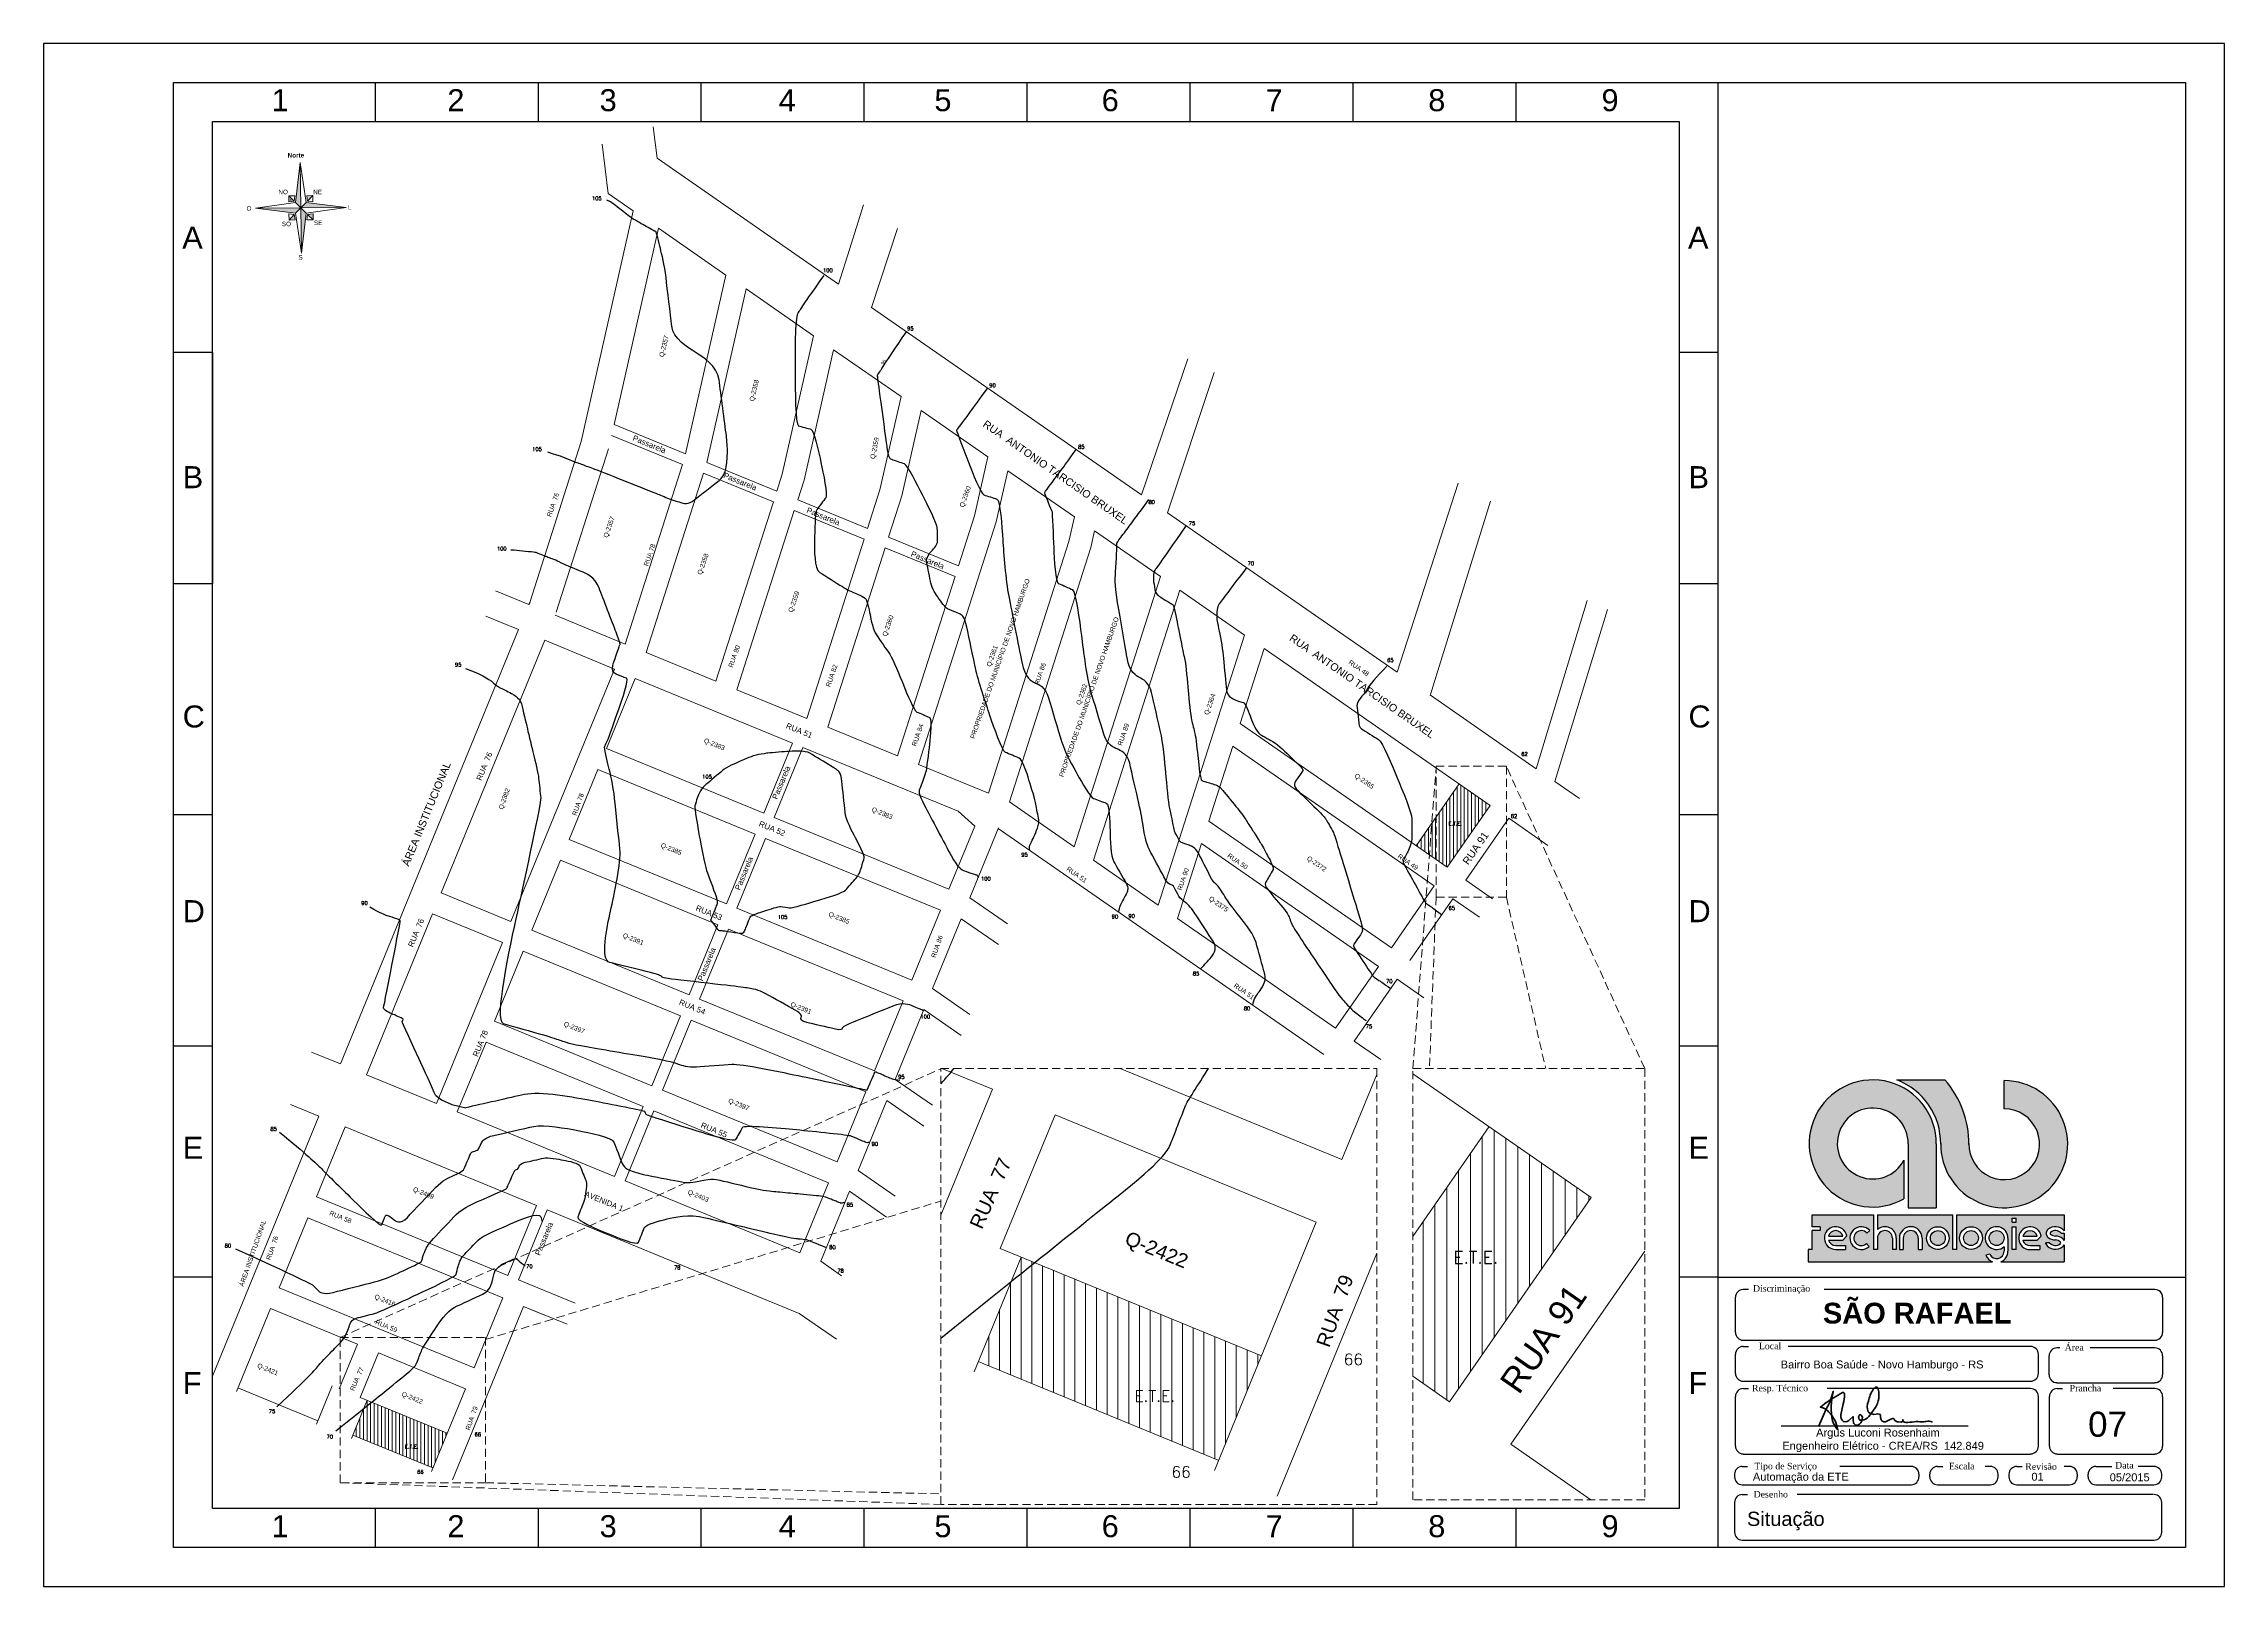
# Model space of a CAD drawing. Header units: millimetres. Extents: x 100 to 1590, y 100 to 694.
# Drawn here: x 100 to 940, y 100 to 694 of the extents above; entities that cross this region are included whole.
import ezdxf

# ---------------------------------------------------------------- set-up
doc = ezdxf.new("R2010")
doc.units = ezdxf.units.MM
doc.linetypes.add('HIDDEN2', pattern=[4.7625, 3.175, -1.5875])
for name, color, linetype, lineweight in [('cota_curva', 7, 'Continuous', 9), ('ETE', 5, 'Continuous', 9), ('N_QUADRA', 7, 'Continuous', 9), ('NOME-RUAS', 7, 'Continuous', 5), ('QUADRAS', 7, 'Continuous', 5), ('rosa dos ventos', 7, 'Continuous', 18), ('zoom', 2, 'HIDDEN2', 9)]:
    doc.layers.add(name, color=color, linetype=linetype, lineweight=lineweight)
doc.layers.add('Curvas_Mestras', color=32, linetype='Continuous')
doc.layers.add('selo', color=7, linetype='Continuous')
doc.styles.add('1mm', font='romans.shx', dxfattribs={"height": 1})
doc.styles.add('Notes', font='Arial.ttf', dxfattribs={"height": 3})
doc.styles.add('REGUA60', font='CITYB___.TTF', dxfattribs={"width": 1.4})
doc.styles.get("Standard").update_dxf_attribs({"font": 'Arial.ttf'})
pattern_1 = [(90, (-349822.9204, -4868848.4335), (-1.381125, 2e-16), [])]

# ---------------------------------------------------------------- blocks, each defined once
blk = doc.blocks.new('ROSADOSVENTOS')
at = {"layer": 'rosa dos ventos'}
h = blk.add_hatch(color=256, dxfattribs=at)
h.paths.add_polyline_path([(3.35, 0.39), (3, 0.03), (6, 0.07)])
h.paths.add_polyline_path([(2.64, 0.38), (3, 0.03), (2.97, 3.03)])
h.paths.add_polyline_path([(0, 0), (2.65, -0.32), (3, 0.03)])
h.paths.add_polyline_path([(3.03, -2.97), (3.36, -0.31), (3, 0.03)])
h.paths.add_polyline_path([(3.81, -0.75), (3.8, -0.35), (3.45, -0.4)], flags=17)
h.paths.add_polyline_path([(3.39, 0.84), (3.44, 0.48), (3.79, 0.84)], flags=17)
h.paths.add_polyline_path([(2.19, 0.82), (2.2, 0.42), (2.55, 0.47)], flags=17)
h.paths.add_polyline_path([(2.56, -0.41), (2.21, -0.77), (2.61, -0.77)], flags=17)
for p, q in [((2.97, 3.03), (2.64, 0.38)), ((3.35, 0.39), (2.97, 3.03)), ((3.03, -2.97), (2.97, 3.03)), ((2.64, 0.38), (0, 0)), ((6, 0.07), (0, 0)), ((0, 0), (2.65, -0.32)), ((2.19, 0.82), (2.6, 0.83)), ((2.19, 0.82), (2.2, 0.42)), ((2.19, 0.82), (2.55, 0.47)), ((2.55, 0.47), (2.2, 0.42)), ((2.6, 0.83), (2.55, 0.47)), ((2.64, 0.38), (3, 0.03)), ((2.65, -0.32), (3, 0.03)), ((3, 0.03), (3.35, 0.39)), ((3, 0.03), (3.36, -0.31)), ((3, 0.03), (3.03, -2.97)), ((6, 0.07), (3.35, 0.39)), ((3.36, -0.31), (6, 0.07)), ((3.79, 0.84), (3.39, 0.84)), ((3.44, 0.48), (3.39, 0.84)), ((3.44, 0.48), (3.79, 0.84)), ((3.79, 0.44), (3.44, 0.48)), ((3.53, 0.72), (3.51, 0.72)), ((3.51, 0.7), (3.51, 0.68)), ((3.53, 0.7), (3.51, 0.7)), ((3.53, 0.73), (3.53, 0.7)), ((3.79, 0.84), (3.79, 0.44)), ((2.21, -0.77), (2.21, -0.37)), ((2.21, -0.37), (2.56, -0.41)), ((2.21, -0.77), (2.56, -0.41)), ((2.21, -0.77), (2.61, -0.77)), ((2.56, -0.41), (2.61, -0.77)), ((2.65, -0.32), (3.03, -2.97)), ((3.03, -2.97), (3.36, -0.31)), ((3.4, -0.76), (3.45, -0.4)), ((3.81, -0.75), (3.4, -0.76)), ((3.45, -0.4), (3.8, -0.35)), ((3.45, -0.4), (3.81, -0.75)), ((3.81, -0.75), (3.8, -0.35))]:
    blk.add_line(p, q, dxfattribs=at)
at = {"layer": 'rosa dos ventos', "color": 7, "char_height": 0.3, "width": 7.316, "attachment_point": 1, "rotation": 270, "style": 'REGUA60'}
for s, insert in [('\\fArial|b0|i0|c0|p34;O', (3.11, 3.63)), ('\\fArial|b0|i0|c0|p34;NO', (4.2, 1.52)), ('\\fArial|b0|i0|c0|p34;S', (-0.13, 0.2)), ('\\fArial|b0|i0|c0|p34;SO', (2.08, 1.29)), ('\\fArial|b0|i0|c0|p34;SE', (2.16, -0.83)), ('\\fArial|b0|i0|c0|p34;NE', (4.2, -0.78)), ('\\fArial|b0|i0|c0|p34;L', (3.19, -3.09))]:
    blk.add_mtext(s, dxfattribs=dict(at, insert=insert))
at = {"layer": 'rosa dos ventos', "insert": (6.63, 0.91), "char_height": 0.3, "width": 7.316, "attachment_point": 1, "rotation": 270, "style": 'REGUA60'}
blk.add_mtext('\\fArial|b1|i0|c0|p34;Norte', dxfattribs=at)

msp = doc.modelspace()

# ---------------------------------------------------------------- hatches: boundary and pattern name
at = {"layer": 'ETE', "ltscale": 0.5}
h = msp.add_hatch(dxfattribs=at)
h.set_pattern_fill('ANSI31', color=256, scale=0.435, angle=45, style=0)
h.set_pattern_definition(pattern_1)
h.paths.add_polyline_path([(657.17, 400.65), (645.26, 408.92), (628.73, 385.09), (640.64, 376.83)])
h.paths.add_polyline_path([(640.08, 394.76), (646.05, 394.76), (646.05, 392.58), (640.08, 392.58)], flags=24)
h = msp.add_hatch(dxfattribs=at)
h.set_pattern_fill('ANSI31', color=256, scale=1.4355, angle=45, style=0)
h.set_pattern_definition([(90, (-1155888.198, -16068272.2773), (-4.5577125, 8e-16), [])])
h.paths.add_polyline_path([(639.7, 230.26), (659.41, 230.26), (659.41, 223.08), (639.7, 223.08)], flags=24)
h.paths.add_polyline_path([(627.43, 234.67), (627.43, 180.88), (641.55, 171.08), (696.1, 249.71), (656.79, 276.99)])
h = msp.add_hatch(dxfattribs=at)
h.set_pattern_fill('ANSI31', color=256, scale=1.305, angle=45, style=0)
h.set_pattern_definition([(90, (-1049666.0228, -14606833.447), (-4.143375, 7e-16), [])])
h.paths.add_polyline_path([(514.61, 187.62), (506.35, 167.5), (552.57, 148.53), (560.83, 168.65)])
h.paths.add_polyline_path([(514.61, 187.62), (468.27, 206.65), (460.01, 186.53), (506.35, 167.5)])
h.paths.add_polyline_path([(522.87, 207.74), (476.53, 226.77), (468.27, 206.65), (514.61, 187.62)])
h.paths.add_polyline_path([(522.87, 207.74), (514.61, 187.62), (560.83, 168.65), (569.09, 188.77)])
h = msp.add_hatch(dxfattribs=at)
h.set_pattern_fill('ANSI31', color=256, scale=0.435, angle=45, style=0)
h.set_pattern_definition(pattern_1)
h.paths.add_polyline_path([(237.29, 158.59), (234.54, 151.88), (249.94, 145.56), (252.7, 152.27)])
h.paths.add_polyline_path([(237.29, 158.59), (221.84, 164.93), (219.09, 158.22), (234.54, 151.88)])
h.paths.add_polyline_path([(240.04, 165.3), (224.6, 171.64), (221.84, 164.93), (237.29, 158.59)])
h.paths.add_polyline_path([(240.04, 165.3), (237.29, 158.59), (252.7, 152.27), (255.45, 158.97)])
at = {"layer": 'selo'}
h = msp.add_hatch(color=0, dxfattribs=at)
h.dxf.hatch_style = 1
h.paths.add_polyline_path([(832.33, 294.98), (813.8, 294.98, -0.314958), (830.72, 270.21, 2.411144), (855.21, 294.7), (855.21, 283.86, -2.45129), (841.58, 270.52, 0.182443)])
h.paths.add_polyline_path([(835.35, 243.04), (806.37, 243.04), (806.37, 237.41, -0.642986), (813.63, 234.09), (813.63, 229.71), (812.12, 229.71), (812.12, 234.09, 1), (806.37, 234.09), (806.37, 229.71), (804.86, 229.71), (804.86, 243.04), (781.24, 243.04), (781.24, 238.48), (784.26, 238.48), (784.26, 236.97), (781.23, 236.97), (781.23, 229.71), (779.69, 229.71), (779.69, 224.92), (850.67, 224.92, -0.214084), (848.15, 227.48), (849.6, 227.91, 0.821242), (855.14, 229.01), (855.14, 230.78, -4.60202), (856.65, 234.09), (856.65, 229.01, -0.309238), (853.85, 224.92), (878.25, 224.92), (878.25, 231.45, -0.100697), (877.78, 230.83, -0.45988), (871.2, 231.81), (871.2, 232.32), (872.69, 232.32, 0.427074), (876.81, 232, 0.410877), (876.82, 232.63, 0.186203), (874.92, 233.36, -0.181325), (872.05, 234.44, -0.458616), (872.04, 237.41, -0.41774), (878.25, 236.93), (878.25, 243.04), (836.89, 243.04), (836.89, 229.71), (835.35, 229.71)])
h.paths.add_polyline_path([(834.02, 234.09, -1), (825.25, 234.09, -1)], flags=16)
h.paths.add_polyline_path([(832.51, 234.09, -1), (826.76, 234.09, -1)], flags=0)
h.paths.add_polyline_path([(846.79, 234.09, -1), (838.03, 234.09, -1)], flags=16)
h.paths.add_polyline_path([(845.28, 234.09, -1), (839.54, 234.09, -1)], flags=0)
h.paths.add_polyline_path([(823.59, 234.09), (823.59, 229.71), (822.08, 229.71), (822.08, 234.09, 1), (816.33, 234.09), (816.33, 229.71), (814.82, 229.71), (814.82, 234.09, -1)], flags=16)
h.paths.add_polyline_path([(858.22, 241.69), (859.76, 241.69), (859.76, 240.17), (858.22, 240.17)], flags=16)
h.paths.add_polyline_path([(858.22, 238.48), (859.76, 238.48), (859.76, 229.67), (858.22, 229.67)], flags=16)
h.paths.add_polyline_path([(869.47, 234.88), (867.94, 233.3), (862.39, 233.3, 0.338023), (865.17, 231.18), (868.91, 231.18), (868.91, 229.67), (865.17, 229.67, -2.123663)], flags=16)
h.paths.add_polyline_path([(862.38, 234.78, -0.767778), (867.94, 234.81)], flags=0)
h.paths.add_polyline_path([(803.38, 237.05), (802.27, 236.02, 2.414214), (802.1, 231.96), (803.12, 230.85, -2.414214)], flags=16)
h.paths.add_polyline_path([(794.59, 234.92), (793.05, 233.34), (787.51, 233.34, 0.338023), (790.28, 231.22), (794.03, 231.22), (794.03, 229.71), (790.28, 229.71, -2.123663)], flags=16)
h.paths.add_polyline_path([(793.05, 234.85), (787.5, 234.82, -0.767778)], flags=0)
h.paths.add_polyline_path([(826.76, 234.09, 1), (832.51, 234.09, 1)], flags=0)
h.paths.add_polyline_path([(845.28, 234.09, 1), (839.54, 234.09, 1)], flags=0)
h.paths.add_polyline_path([(849.39, 234.09, 1), (855.14, 234.09, 1)], flags=17)
h.paths.add_polyline_path([(867.94, 234.81, 0.767778), (862.38, 234.78)], flags=0)
h.paths.add_polyline_path([(874.9, 234.87, -0.181325), (877.77, 233.8, -0.101013), (878.25, 233.18), (878.25, 235.92), (877.13, 235.92, 0.427074), (873.01, 236.24, 0.410877), (873, 235.61, 0.186203)], flags=17)
h.paths.add_polyline_path([(793.05, 234.85, 0.767778), (787.5, 234.82)], flags=0)
h = msp.add_hatch(color=0, dxfattribs=at)
h.dxf.hatch_style = 1
h.paths.add_polyline_path([(816.57, 249.21), (816.57, 264.06, -8.182778), (818.19, 270.43), (818.19, 245.77), (829, 245.77), (829, 270.37, 3.718524)])
h = msp.add_hatch(color=0, dxfattribs=at)
h.dxf.hatch_style = 1
h.paths.add_polyline_path([(787.5, 234.82), (793.05, 234.85, 0.767778)])
h.paths.add_polyline_path([(826.76, 234.09, 1), (832.51, 234.09, 1)])
h.paths.add_polyline_path([(839.54, 234.09, 1), (845.28, 234.09, 1)])
h.paths.add_polyline_path([(862.38, 234.78), (867.94, 234.81, 0.767778)])

# ---------------------------------------------------------------- linework, layer by layer
for p, q in [((227.78, 664), (227.78, 679)), ((290.56, 664), (290.56, 679)), ((353.33, 664), (353.33, 679)), ((416.11, 664), (416.11, 679)), ((478.89, 664), (478.89, 679)), ((541.67, 664), (541.67, 679)), ((604.44, 664), (604.44, 679)), ((667.22, 664), (667.22, 679)), ((745, 115), (745, 679)), ((165, 575), (150, 575)), ((745, 575), (730, 575)), ((165, 486), (150, 486)), ((745, 486), (730, 486)), ((165, 397), (150, 397)), ((745, 397), (730, 397)), ((165, 308), (150, 308)), ((745, 308), (730, 308)), ((165, 219), (150, 219)), ((745, 219), (730, 219)), ((227.78, 115), (227.78, 130)), ((290.56, 115), (290.56, 130)), ((353.33, 115), (353.33, 130)), ((416.11, 115), (416.11, 130)), ((478.89, 115), (478.89, 130)), ((541.67, 115), (541.67, 130)), ((604.44, 115), (604.44, 130)), ((667.22, 115), (667.22, 130))]:
    msp.add_line(p, q)
at = {"color": 4}
msp.add_line((165, 575), (165, 486), dxfattribs=at)
for points in [[(100, 100), (940, 100), (940, 693.94), (100, 693.94)], [(150, 679), (925, 679), (925, 115), (150, 115)], [(165, 664), (730, 664), (730, 130), (165, 130)]]:
    msp.add_lwpolyline(points, close=True)
at = {"layer": 'Curvas_Mestras'}
msp.add_line((287.24, 478.78), (286.93, 478.02), dxfattribs=at)
msp.add_lwpolyline([(250.95, 289.05), (253.31, 287.27), (257.3, 285.56), (262.59, 284.26)], dxfattribs=at)
for points, knots in [([(294.14, 536.78), (299.2, 535.18), (301.94, 534.05), (304.68, 532.92), (305.37, 532.66), (306.07, 532.4), (306.76, 532.15), (309.15, 531.29), (311.54, 530.42), (313.92, 529.56), (321.04, 526.71), (328.17, 523.87), (335.29, 521.02), (337.76, 520.03), (340.24, 519.03), (342.72, 518.04), (344.58, 517.5), (346.43, 516.96), (348.29, 516.42), (353.05, 520.16), (357.81, 523.9), (362.57, 527.64), (362.94, 530.92), (363.32, 534.2), (363.69, 537.47), (362.28, 548.28), (360.88, 559.1), (359.48, 569.91), (353.82, 573.41), (348.16, 576.92), (342.5, 580.42), (341.4, 589.83), (340.29, 599.24), (339.19, 608.65), (338.11, 612.97), (337.04, 617.28), (335.96, 621.6), (335.69, 621.67), (335.41, 621.75), (335.14, 621.83), (332.25, 623.46), (329.37, 625.09), (326.48, 626.72), (323.78, 628.85), (321.08, 630.97), (318.37, 633.1), (318.15, 633.17), (317.94, 633.23), (317.76, 633.29), (316.93, 633.66)], [0, 0, 0, 0, 1, 1, 2, 2, 3, 3, 4, 4, 5, 5, 6, 6, 7, 7, 8, 8, 9, 9, 10, 10, 11, 11, 12, 12, 13, 13, 14, 14, 15, 15, 16, 16, 17, 17, 18, 18, 19, 19, 20, 20, 21, 21, 22, 22, 23, 23, 23.850889, 23.850889, 23.850889, 23.850889]), ([(400.49, 604.62), (393.78, 595.36), (391.58, 591.8), (389.37, 588.24), (389.43, 574.53), (389.49, 560.83), (389.55, 547.13), (391.96, 546.46), (394.38, 545.79), (396.79, 545.12), (398.55, 536.82), (400.31, 528.52), (402.07, 520.22), (400.41, 518), (398.75, 515.79), (397.08, 513.57), (396.99, 506.3), (396.9, 499.03), (396.8, 491.76), (401.15, 489.02), (405.49, 486.27), (409.83, 483.53), (410.93, 483.09), (412.03, 482.66), (413.13, 482.22), (414.46, 481.52), (415.79, 480.82), (417.13, 480.12), (417.92, 476.13), (418.72, 472.13), (419.51, 468.14), (422.07, 464.42), (424.63, 460.69), (427.19, 456.97), (429.86, 450.34), (432.53, 443.71), (435.21, 437.08), (437.58, 436.09), (439.95, 435.11), (442.32, 434.12), (441.58, 427.55), (440.84, 420.97), (440.1, 414.4), (439.38, 412.3), (438.67, 410.2), (437.95, 408.1), (437.55, 407.24), (437.14, 406.38), (436.74, 405.52), (441.86, 395.84), (446.99, 386.16), (452.12, 376.48), (453.82, 375.83), (455.52, 375.17), (457.22, 374.52), (458.11, 374.26), (459, 374), (459.63, 373.83), (459.8, 373.42), (459.97, 372.88)], [0, 0, 0, 0, 1, 1, 2, 2, 3, 3, 4, 4, 5, 5, 6, 6, 7, 7, 8, 8, 9, 9, 10, 10, 11, 11, 12, 12, 13, 13, 14, 14, 15, 15, 16, 16, 17, 17, 18, 18, 19, 19, 20, 20, 21, 21, 22, 22, 23, 23, 24, 24, 25, 25, 26, 26, 27, 27, 28, 28, 28.396605, 28.396605, 28.396605, 28.396605]), ([(479.88, 383.35), (479.76, 384.3), (479.72, 385.06), (480.16, 385.95), (480.79, 387.23), (481.42, 388.5), (482.13, 390.21), (482.85, 391.93), (483.56, 393.64), (483.03, 396.62), (482.5, 399.6), (481.97, 402.58), (480.36, 407.81), (478.75, 413.04), (477.15, 418.28), (474.48, 419.4), (471.82, 420.52), (469.16, 421.64), (466.07, 430.74), (462.98, 439.84), (459.9, 448.94), (458.18, 457.09), (456.46, 465.24), (454.75, 473.39), (453.87, 473.85), (453, 474.3), (452.13, 474.76), (450.54, 475.4), (448.94, 476.03), (447.35, 476.66), (445.62, 479.17), (443.89, 481.68), (442.17, 484.2), (441.37, 488.17), (440.58, 492.14), (439.79, 496.12), (441.32, 497.79), (442.85, 499.45), (444.37, 501.12), (444.32, 503.71), (444.26, 506.29), (444.21, 508.87), (440.39, 516.48), (436.57, 524.1), (432.75, 531.71), (430.34, 532.55), (427.92, 533.39), (425.51, 534.22), (425.29, 535.82), (424.06, 544.89), (422.62, 555.55), (421.39, 564.62), (421.18, 566.22), (421.3, 566.41), (421.98, 567.51), (422.78, 568.81), (423.46, 569.91), (432.32, 583.02)], [38.603878, 38.603878, 38.603878, 38.603878, 39, 39, 40, 40, 41, 41, 42, 42, 43, 43, 44, 44, 45, 45, 46, 46, 47, 47, 48, 48, 49, 49, 50, 50, 51, 51, 52, 52, 53, 53, 54, 54, 55, 55, 56, 56, 57, 57, 58, 58, 59, 59, 60, 60, 61, 61, 62, 62, 63, 63, 64, 64, 65, 65, 66, 66, 66, 66]), ([(463.44, 561.23), (451.8, 545.28), (451.68, 545.12), (451.56, 544.96), (454.69, 536.84), (457.82, 528.72), (460.94, 520.6), (463.44, 519.8), (465.94, 519.01), (468.45, 518.22), (469.13, 507.98), (469.81, 497.74), (470.5, 487.5), (473, 474.84), (475.5, 462.18), (478.01, 449.52), (480.59, 448.45), (483.18, 447.38), (485.76, 446.31), (488.3, 437.91), (490.83, 429.52), (493.37, 421.12), (496.62, 415.35), (499.88, 409.58), (503.14, 403.81), (505.61, 402.91), (508.08, 402.01), (510.55, 401.12), (510.7, 394.41), (510.86, 387.7), (511.01, 381), (513.37, 376.94), (515.73, 372.89), (518.1, 368.84), (517.5, 367.63), (516.9, 366.42), (516.3, 365.21), (515.59, 363.84), (514.88, 362.47), (514.38, 361.5), (514.2, 360.66), (514.03, 359.65)], [0, 0, 0, 0, 1, 1, 2, 2, 3, 3, 4, 4, 5, 5, 6, 6, 7, 7, 8, 8, 9, 9, 10, 10, 11, 11, 12, 12, 13, 13, 14, 14, 15, 15, 16, 16, 17, 17, 18, 18, 19, 19, 19.419883, 19.419883, 19.419883, 19.419883]), ([(545.58, 337.77), (547.53, 339.65), (548.63, 340.95), (550.33, 342.94), (552.38, 345.34), (548.83, 350.85), (545.27, 356.36), (541.72, 361.86), (540.36, 362.86), (539.01, 363.86), (537.66, 364.86), (536.81, 366.55), (535.95, 368.23), (535.1, 369.92), (534.37, 370.14), (533.63, 370.37), (532.9, 370.59), (530.12, 375.77), (527.34, 380.96), (524.56, 386.14), (523.96, 390), (523.35, 393.86), (522.74, 397.73), (520.98, 405.42), (519.22, 413.12), (517.46, 420.81), (514.84, 421.86), (512.21, 422.91), (509.59, 423.96), (507.07, 432.34), (504.55, 440.72), (502.04, 449.1), (500.59, 460.41), (499.15, 471.72), (497.71, 483.02), (495.07, 484.19), (492.43, 485.36), (489.79, 486.53), (489.4, 495.47), (489.01, 504.42), (488.62, 513.36), (488.47, 513.75), (487.59, 515.93), (486.55, 518.5), (485.67, 520.68), (485.52, 521.07), (486, 521.72), (488.72, 525.39), (491.92, 529.7), (494.64, 533.37), (497.68, 537.64)], [43.347007, 43.347007, 43.347007, 43.347007, 44, 44, 45, 45, 46, 46, 47, 47, 48, 48, 49, 49, 50, 50, 51, 51, 52, 52, 53, 53, 54, 54, 55, 55, 56, 56, 57, 57, 58, 58, 59, 59, 60, 60, 61, 61, 62, 62, 63, 63, 64, 64, 65, 65, 66, 66, 67, 68, 68, 68, 68]), ([(565.73, 323.79), (566.06, 326.21), (567.4, 327.92), (569.17, 330.16), (571.18, 332.71), (569.51, 338.77), (567.85, 344.83), (566.18, 350.89), (563.1, 354.82), (560.01, 358.74), (556.93, 362.67), (555.35, 365.11), (553.77, 367.56), (552.19, 370.01), (551.58, 370.45), (550.98, 370.9), (550.38, 371.34), (548.15, 375.75), (545.92, 380.15), (543.69, 384.56), (541.78, 385.14), (539.86, 385.72), (537.94, 386.31), (537.12, 387.84), (536.3, 389.37), (535.48, 390.91), (535.3, 392.05), (535.12, 393.19), (534.94, 394.33), (534.42, 396.61), (533.9, 398.89), (533.38, 401.16), (532.63, 409.18), (531.88, 417.2), (531.14, 425.22), (529.37, 432.81), (527.6, 440.39), (525.83, 447.97), (523.33, 449.27), (520.82, 450.58), (518.31, 451.89), (516.39, 463.05), (514.47, 474.2), (512.55, 485.36), (512.79, 489.14), (513.04, 492.92), (513.28, 496.7), (513.29, 496.95), (513.32, 498.38), (513.36, 500.07), (513.39, 501.5), (513.4, 501.75), (513.8, 502.29), (516.08, 505.37), (518.76, 508.99), (521.05, 512.07), (525.73, 518.47)], [7.240181, 7.240181, 7.240181, 7.240181, 8, 8, 9, 9, 10, 10, 11, 11, 12, 12, 13, 13, 14, 14, 15, 15, 16, 16, 17, 17, 18, 18, 19, 19, 20, 20, 21, 21, 22, 22, 23, 23, 24, 24, 25, 25, 26, 26, 27, 27, 28, 28, 29, 29, 30, 30, 31, 31, 32, 32, 33, 33, 34, 35, 35, 35, 35]), ([(539.97, 508.25), (529.15, 492.74), (528.37, 491.68), (527.58, 490.62), (527.52, 489.65), (527.46, 488.68), (527.4, 487.7), (527.72, 485.81), (528.05, 483.92), (528.37, 482.03), (530.26, 480.84), (532.14, 479.65), (534.02, 478.45), (534.45, 478.23), (534.87, 478.01), (535.3, 477.79), (536.3, 472.76), (537.3, 467.73), (538.3, 462.69), (538.85, 460.06), (539.39, 457.43), (539.94, 454.79), (540.56, 448.19), (541.17, 441.58), (541.79, 434.98), (542.46, 432.31), (543.14, 429.64), (543.81, 426.97), (544.38, 421.44), (544.95, 415.92), (545.52, 410.39), (546.72, 410.03), (547.91, 409.66), (549.11, 409.3), (550.32, 408.93), (551.52, 408.56), (552.73, 408.19), (555.59, 404.73), (558.45, 401.27), (561.31, 397.81), (562.64, 395.78), (563.97, 393.76), (565.29, 391.73), (566.7, 389.48), (568.1, 387.23), (569.51, 384.97), (570.99, 382.19), (572.48, 379.4), (573.97, 376.61), (573.22, 375.31), (572.46, 374.01), (571.71, 372.72), (571.15, 371.82), (570.59, 370.93), (570.03, 370.03), (573.2, 366.24), (576.38, 362.44), (579.56, 358.64), (579.92, 357.35), (580.27, 356.06), (580.63, 354.77), (586.79, 345.55), (592.96, 336.33), (599.12, 327.11), (600.74, 325.4), (602.37, 323.69), (603.99, 321.98), (604.18, 321.84), (605.25, 320.99), (606.52, 319.99), (607.59, 319.14), (607.78, 318.99), (607.86, 318.93), (608.32, 318.6), (608.87, 318.21), (609.33, 317.88), (609.41, 317.82)], [0, 0, 0, 0, 1, 1, 2, 2, 3, 3, 4, 4, 5, 5, 6, 6, 7, 7, 8, 8, 9, 9, 10, 10, 11, 11, 12, 12, 13, 13, 14, 14, 15, 15, 16, 16, 17, 17, 18, 18, 19, 19, 20, 20, 21, 21, 22, 22, 23, 23, 24, 24, 25, 25, 26, 26, 27, 27, 28, 28, 29, 29, 30, 30, 31, 31, 32, 32, 33, 33, 34, 34, 35, 35, 36, 36, 37, 38, 38, 38, 38]), ([(438.99, 321.77), (438.91, 321.72), (438.85, 321.69), (438.8, 321.71), (438.73, 321.74), (438.66, 321.77), (436.09, 322.84), (433.52, 323.91), (430.95, 324.98), (423.28, 321.88), (415.6, 318.77), (407.93, 315.66), (407.69, 315.1), (407.46, 314.53), (407.22, 313.97), (401.9, 315.21), (396.58, 316.45), (391.27, 317.69), (391.61, 318.54), (391.96, 319.39), (392.3, 320.24), (386.66, 323.4), (381.01, 326.56), (375.36, 329.72), (372.83, 330.1), (370.3, 330.48), (367.77, 330.85), (358.03, 331.95), (348.29, 333.05), (338.55, 334.14), (338.25, 334.54), (337.95, 334.94), (337.65, 335.34), (329.85, 337.27), (322.04, 339.21), (314.24, 341.14), (316.99, 353.72), (319.74, 366.29), (322.49, 378.87), (321.46, 388.68), (320.44, 398.48), (319.42, 408.29), (318.23, 413.17), (317.04, 418.04), (315.85, 422.92), (316.41, 424.02), (316.97, 425.11), (317.53, 426.21), (320.19, 433.87), (322.85, 441.53), (325.52, 449.19), (323.5, 450), (321.49, 450.82), (319.47, 451.63), (319.3, 452.36), (319.13, 453.09), (318.96, 453.82), (319.93, 456.65), (320.91, 459.47), (321.88, 462.3), (321.98, 462.54), (322.08, 462.78), (322.18, 463.03), (318.88, 471.57), (315.58, 480.12), (312.28, 488.66), (308.82, 490.05), (305.36, 491.43), (301.9, 492.81), (300.3, 493.59), (298.71, 494.36), (297.11, 495.14), (295.95, 495.56), (294.79, 495.97), (293.63, 496.39), (293.43, 496.48), (292.3, 496.94), (290.97, 497.49), (289.84, 497.96), (289.64, 498.04), (289.16, 498.09), (286.43, 498.36), (283.22, 498.68), (280.49, 498.95), (280.01, 498.99)], [41.68299, 41.68299, 41.68299, 41.68299, 42, 42, 43, 43, 44, 44, 45, 45, 46, 46, 47, 47, 48, 48, 49, 49, 50, 50, 51, 51, 52, 52, 53, 53, 54, 54, 55, 55, 56, 56, 57, 57, 58, 58, 59, 59, 60, 60, 61, 61, 62, 62, 63, 63, 64, 64, 65, 65, 66, 66, 67, 67, 68, 68, 69, 69, 70, 70, 71, 71, 72, 72, 73, 73, 74, 74, 75, 75, 76, 76, 77, 77, 78, 78, 79, 79, 80, 80, 81, 81, 82, 83, 83, 83, 83]), ([(563.24, 492.01), (558.04, 485.32), (554.56, 480.63), (551.08, 475.93), (552.07, 471.16), (553.06, 466.39), (554.05, 461.62), (554.62, 455.5), (555.19, 449.37), (555.76, 443.25), (556.7, 442.62), (557.64, 441.99), (558.58, 441.36), (559.99, 440.93), (561.41, 440.49), (562.82, 440.06), (564.27, 436.31), (565.72, 432.55), (567.17, 428.8), (569.9, 427.25), (572.63, 425.7), (575.36, 424.15), (578.71, 420.91), (582.06, 417.68), (585.41, 414.45), (584.9, 413.75), (584.38, 413.05), (583.86, 412.35), (582.92, 411.01), (581.98, 409.66), (581.04, 408.32), (585.08, 404.39), (589.12, 400.46), (593.17, 396.54), (593.73, 395.63), (594.29, 394.73), (594.85, 393.83), (595.63, 392.38), (596.4, 390.92), (597.18, 389.47), (598.93, 383.73), (600.68, 377.99), (602.44, 372.25), (604.4, 365.73), (606.37, 359.21), (608.34, 352.69), (607.89, 351.97), (607.44, 351.26), (607, 350.54), (606.09, 349.22), (605.18, 347.89), (604.28, 346.57), (604.67, 345.98), (606.88, 342.66), (609.49, 338.74), (611.71, 335.42), (612.1, 334.83), (612.32, 334.68), (613.58, 333.82), (615.07, 332.81), (616.33, 331.96), (618.87, 330.15)], [0, 0, 0, 0, 1, 1, 2, 2, 3, 3, 4, 4, 5, 5, 6, 6, 7, 7, 8, 8, 9, 9, 10, 10, 11, 11, 12, 12, 13, 13, 14, 14, 15, 15, 16, 16, 17, 17, 18, 18, 19, 19, 20, 20, 21, 21, 22, 22, 23, 23, 24, 24, 25, 25, 26, 26, 27, 27, 28, 28, 29, 29, 30, 30, 30, 30]), ([(617.43, 454.26), (613.18, 449.95), (610.7, 447.11), (608.57, 443.15), (605.17, 440.53), (606.69, 435.83), (605.96, 431.14), (609.22, 429.12), (612.49, 427.09), (615.75, 425.07), (619.52, 415.91), (623.28, 406.76), (627.05, 397.61), (627.02, 393.65), (626.99, 389.69), (626.96, 385.73), (625.78, 383.49), (624.61, 381.26), (623.44, 379.02), (623.88, 378.23), (626.36, 373.76), (629.28, 368.5), (631.76, 364.03), (632.2, 363.24), (632.36, 363.12), (633.28, 362.47), (634.35, 361.69), (635.27, 361.03), (638.43, 358.66)], [0, 0, 0, 0, 1, 1, 2, 2, 3, 3, 4, 4, 5, 5, 6, 6, 7, 7, 8, 8, 9, 9, 10, 10, 11, 11, 12, 12, 13, 14, 14, 14, 14]), ([(262.51, 453.41), (270.4, 450.57), (272.35, 448.64), (274.3, 446.72), (277.37, 445.2), (280.44, 443.69), (283.51, 442.18), (284.63, 437.36), (285.76, 432.54), (286.89, 427.71), (288.09, 422.78), (289.29, 417.85), (290.49, 412.93), (290.88, 409.2), (291.27, 405.46), (291.66, 401.73), (285.55, 373.74), (279.43, 345.76), (273.32, 317.77), (280.81, 315.62), (288.31, 313.48), (295.8, 311.34), (298.15, 310.51), (300.49, 309.68), (302.84, 308.85), (315.45, 306.71), (328.05, 304.57), (340.66, 302.42), (343.16, 301.54), (345.66, 300.66), (348.15, 299.78), (354.92, 300.28), (361.69, 300.79), (368.46, 301.29), (384.29, 297.97), (400.13, 294.64), (415.97, 291.32), (416.39, 291.22), (416.82, 291.12), (417.24, 291.02), (418.21, 293.36), (419.18, 295.69), (420.15, 298.03), (420.25, 298.06), (420.34, 298.1), (420.43, 298.14), (420.46, 298.13), (420.49, 298.11), (420.52, 298.1), (422.85, 297.1), (425.18, 296.1), (427.06, 295.3), (427.06, 295.3), (429.84, 294.87)], [0, 0, 0, 0, 1, 1, 2, 2, 3, 3, 4, 4, 5, 5, 6, 6, 7, 7, 8, 8, 9, 9, 10, 10, 11, 11, 12, 12, 13, 13, 14, 14, 15, 15, 16, 16, 17, 17, 18, 18, 19, 19, 20, 20, 21, 21, 22, 22, 23, 23, 24, 24, 25, 25, 25.60944, 25.60944, 25.60944, 25.60944]), ([(356.93, 356.49), (356.93, 356.49), (357.54, 358.03), (358.15, 359.58), (358.76, 361.12), (359.09, 361.96), (359.43, 362.8), (359.76, 363.63), (358, 368.45), (356.25, 373.26), (354.49, 378.07), (353.21, 385.32), (351.93, 392.56), (350.65, 399.81), (351.08, 401.27), (351.51, 402.74), (351.94, 404.2), (352.47, 405.24), (352.99, 406.27), (353.52, 407.3), (356.72, 410.01), (359.92, 412.72), (363.12, 415.44), (366.56, 416.92), (370, 418.4), (373.44, 419.89), (375.42, 420.22), (377.4, 420.56), (379.38, 420.89), (383.99, 421.23), (388.6, 421.57), (393.21, 421.91), (397.17, 419.53), (401.12, 417.14), (405.08, 414.76), (405.79, 414.16), (406.49, 413.55), (407.2, 412.95), (407.81, 407.01), (408.41, 401.06), (409.02, 395.12), (411.46, 390.52), (413.91, 385.92), (416.35, 381.32), (415.86, 379.64), (415.37, 377.96), (414.87, 376.28), (414.54, 375.42), (414.21, 374.55), (413.88, 373.68), (411.89, 371.44), (409.91, 369.19), (407.92, 366.94), (401.34, 365), (394.76, 363.05), (388.18, 361.11), (386.52, 361.35), (384.85, 361.59), (383.19, 361.83), (379.6, 360.69), (376.02, 359.55), (372.44, 358.41), (371.86, 356.94), (371.28, 355.48), (370.7, 354.01), (370.34, 353.1), (369.98, 352.18), (369.61, 351.26), (367.24, 351.62), (364.88, 351.97), (362.51, 352.32), (362.37, 352.34), (361.62, 352.42), (360.74, 352.52), (359.98, 352.6), (359.85, 352.62), (359.7, 352.81), (358.88, 353.91), (357.9, 355.2), (357.08, 356.3), (356.93, 356.49), (356.93, 356.49), (356.93, 356.49), (356.93, 356.49)], [0, 0, 0, 0, 0.5, 1, 1, 2, 2, 3, 3, 4, 4, 5, 5, 6, 6, 7, 7, 8, 8, 9, 9, 10, 10, 11, 11, 12, 12, 13, 13, 14, 14, 15, 15, 16, 16, 17, 17, 18, 18, 19, 19, 20, 20, 21, 21, 22, 22, 23, 23, 24, 24, 25, 25, 26, 26, 27, 27, 28, 28, 29, 29, 30, 30, 31, 31, 32, 32, 33, 33, 34, 34, 35, 35, 36, 36, 37, 37, 38, 38, 39, 39, 39, 39, 39, 39, 39]), ([(250.95, 289.05), (249.97, 291.46), (246.43, 299.11), (242.37, 307.87), (238.04, 317.22), (238.22, 317.66), (238.39, 318.1), (238.57, 318.54), (235.98, 319.65), (233.39, 320.76), (230.8, 321.87), (231.13, 323.61), (233.03, 333.43), (235.27, 344.98), (237.17, 354.81), (237.51, 356.54), (237.12, 356.66), (234.9, 357.38), (232.3, 358.22), (230.08, 358.93), (225.61, 361.52)], [55.126766, 55.126766, 55.126766, 55.126766, 56, 56, 57, 57, 58, 58, 59, 59, 60, 60, 61, 61, 62, 62, 63, 63, 64, 65, 65, 65, 65]), ([(445.56, 195.56), (474.31, 218.65), (502.3, 241.11), (531.97, 264.93), (533.35, 268.46), (534.73, 271.98), (536.11, 275.5), (537.63, 279.36), (539.14, 283.22), (540.39, 286.41), (544.59, 292.98), (548.76, 299.39)], [0.056732, 0.056732, 0.056732, 0.056732, 1, 1, 2, 2, 3, 3, 4, 4, 4.653185, 4.653185, 4.653185, 4.653185]), ([(418.12, 270.92), (417.18, 270.72), (416.87, 270.85), (416.38, 271.05), (415.78, 271.29), (413.91, 272.1), (412.05, 272.91), (410.19, 273.71), (396.71, 275.04), (383.24, 276.37), (369.76, 277.69), (368.47, 275.41), (367.18, 273.13), (365.89, 270.85), (354.65, 274.35), (343.41, 277.86), (332.17, 281.36), (331.94, 281.93), (331.72, 282.49), (331.5, 283.06), (318.04, 285.61), (304.59, 288.15), (291.13, 290.69), (279.61, 288.09), (268.81, 285.66), (262.59, 284.26)], [34.363786, 34.363786, 34.363786, 34.363786, 35, 35, 36, 36, 37, 37, 38, 38, 39, 39, 40, 40, 41, 41, 42, 42, 43, 43, 44, 44, 45, 45, 45.937951, 45.937951, 45.937951, 45.937951]), ([(190.9, 274.85), (201.12, 266.56), (205.03, 262.73), (208.94, 258.9), (215.92, 252.01), (222.9, 245.13), (229.87, 238.24), (230.59, 240.01), (231.3, 241.77), (232.01, 243.54), (233.8, 242.09), (235.6, 240.64), (237.39, 239.19), (242.83, 244.92), (248.26, 250.66), (253.7, 256.39), (256.32, 257.52), (258.94, 258.66), (261.56, 259.79), (262.28, 261.49), (263, 263.18), (263.71, 264.88), (264.06, 265.65), (264.4, 266.43), (264.75, 267.2), (265.65, 267.47), (266.55, 267.74), (267.45, 268.01), (268.17, 269.59), (268.88, 271.18), (269.59, 272.76), (277.29, 274.49), (285, 276.23), (292.7, 277.96), (301.41, 276.32), (310.13, 274.67), (318.85, 273.02), (320.45, 268.94), (322.05, 264.86), (323.65, 260.77), (325.97, 260.05), (328.29, 259.33), (330.61, 258.61), (336.71, 257.45), (342.81, 256.29), (348.9, 255.13), (351.65, 255.81), (354.39, 256.48), (357.14, 257.16), (363.68, 255.61), (370.22, 254.05), (376.76, 252.5), (380.27, 252.16), (383.78, 251.82), (387.29, 251.49), (391.76, 251.06), (396.23, 250.64), (400.7, 250.21), (402.05, 249.66), (403.4, 249.11), (404.75, 248.56), (405.74, 248.17), (406.73, 247.78), (407.31, 247.55), (407.85, 247.71), (408.7, 247.99)], [0, 0, 0, 0, 1, 1, 2, 2, 3, 3, 4, 4, 5, 5, 6, 6, 7, 7, 8, 8, 9, 9, 10, 10, 11, 11, 12, 12, 13, 13, 14, 14, 15, 15, 16, 16, 17, 17, 18, 18, 19, 19, 20, 20, 21, 21, 22, 22, 23, 23, 24, 24, 25, 25, 26, 26, 27, 27, 28, 28, 29, 29, 30, 30, 31, 31, 31.185607, 31.185607, 31.185607, 31.185607]), ([(173.96, 229.98), (202.94, 216.67), (203.44, 216.18), (203.95, 215.68), (205.13, 214.51), (206.32, 213.34), (207.51, 212.17), (215.51, 214.18), (223.5, 216.2), (231.5, 218.21), (236.17, 220.4), (240.84, 222.59), (245.51, 224.78), (245.69, 225.5), (245.87, 226.21), (246.05, 226.93), (246.67, 228.48), (247.3, 230.02), (247.92, 231.57), (252.33, 236.22), (256.75, 240.88), (261.16, 245.54), (266.87, 248.01), (272.57, 250.48), (278.27, 252.94), (278.6, 253.72), (278.93, 254.49), (279.26, 255.27), (280.01, 256.95), (280.75, 258.64), (281.5, 260.32), (281.91, 260.45), (282.33, 260.57), (282.74, 260.69), (283.06, 261.42), (283.39, 262.14), (283.72, 262.86), (287.23, 263.65), (290.75, 264.44), (294.26, 265.24), (298.24, 264.48), (302.22, 263.73), (306.2, 262.98), (307.24, 260.32), (308.28, 257.67), (309.32, 255.01), (309.04, 253.06), (308.76, 251.12), (308.48, 249.17), (307.39, 246.4), (306.3, 243.62), (305.21, 240.85), (313.02, 237.6), (320.83, 234.34), (328.64, 231.09), (329.73, 233.86), (330.82, 236.63), (331.91, 239.4), (337.4, 240.76), (342.89, 242.11), (348.39, 243.47), (361.47, 240.36), (374.55, 237.25), (387.63, 234.15), (389.67, 233.95), (391.71, 233.75), (393.75, 233.56), (393.98, 233.47), (395.3, 232.94), (396.85, 232.33), (398.17, 231.81), (398.4, 231.72), (398.54, 231.66), (399.33, 231.35), (400.26, 230.99), (401.05, 230.68), (401.19, 230.62)], [0, 0, 0, 0, 1, 1, 2, 2, 3, 3, 4, 4, 5, 5, 6, 6, 7, 7, 8, 8, 9, 9, 10, 10, 11, 11, 12, 12, 13, 13, 14, 14, 15, 15, 16, 16, 17, 17, 18, 18, 19, 19, 20, 20, 21, 21, 22, 22, 23, 23, 24, 24, 25, 25, 26, 26, 27, 27, 28, 28, 29, 29, 30, 30, 31, 31, 32, 32, 33, 33, 34, 34, 35, 35, 36, 36, 37, 38, 38, 38, 38]), ([(189.8, 169.17), (202.03, 180.31), (204.69, 183.55), (207.35, 186.79), (210.19, 189.68), (213.04, 192.57), (215.88, 195.46), (216.49, 197.01), (217.1, 198.56), (217.71, 200.11), (218.07, 201.02), (218.42, 201.93), (218.78, 202.84), (222.22, 203.71), (225.67, 204.58), (229.11, 205.45), (238.97, 210.07), (248.83, 214.69), (258.69, 219.31), (259.07, 220.82), (259.45, 222.34), (259.83, 223.85), (260.19, 224.75), (260.56, 225.65), (260.92, 226.55), (263.49, 229.26), (266.06, 231.97), (268.63, 234.68), (276.07, 237.9), (283.51, 241.13), (290.95, 244.35), (291.65, 241.75), (291.83, 241.07), (292.03, 240.33)], [0, 0, 0, 0, 1, 1, 2, 2, 3, 3, 4, 4, 5, 5, 6, 6, 7, 7, 8, 8, 9, 9, 10, 10, 11, 11, 12, 12, 13, 13, 14, 14, 15, 15, 15.259351, 15.259351, 15.259351, 15.259351]), ([(212.54, 159.85), (222.72, 168.02), (232.9, 176.19), (243.08, 184.36), (243.54, 185.53), (244, 186.71), (244.46, 187.88), (244.96, 189.17), (245.47, 190.46), (245.97, 191.74), (249.12, 196.54), (252.26, 201.33), (255.41, 206.12), (260.9, 208.69), (266.39, 211.27), (271.87, 213.84), (272.45, 216.15), (273.03, 218.46), (273.61, 220.77), (273.71, 221.02), (273.81, 221.28), (273.92, 221.53), (274.64, 222.3), (275.37, 223.07), (276.1, 223.83), (278.2, 224.74), (280.3, 225.65), (282.41, 226.56), (282.72, 225.4), (285.35, 223.5), (285.35, 223.5), (285.35, 223.5), (285.61, 223.44), (285.35, 223.5)], [0, 0, 0, 0, 1, 1, 2, 2, 3, 3, 4, 4, 5, 5, 6, 6, 7, 7, 8, 8, 9, 9, 10, 10, 11, 11, 12, 12, 13, 13, 14, 14, 15, 15, 15.030139, 15.030139, 15.030139, 15.030139])]:
    msp.add_open_spline(points, degree=3, knots=knots, dxfattribs=at)
msp.add_open_spline([(445.56, 293.5), (447.69, 295.8), (449.6, 297.96), (450.61, 299.39)], degree=3, dxfattribs=at)
at = {"layer": 'QUADRAS'}
for p, q in [((315.14, 655.24), (317.52, 636.27)), ((334.8, 661.92), (336.31, 649.85)), ((336.31, 649.85), (406.13, 601.28)), ((317.52, 636.27), (327.15, 629.59)), ((415.79, 631.85), (410.38, 614.73)), ((327.15, 629.59), (307.09, 540.8)), ((336.79, 622.9), (319.72, 547.35)), ((336.79, 622.9), (362.84, 604.84)), ((418.9, 592.41), (428.87, 622.8)), ((410.38, 614.73), (406.13, 601.28)), ((362.84, 604.84), (347.3, 536.06)), ((370.55, 599.49), (355.46, 532.71)), ((370.55, 599.49), (396.54, 581.45)), ((418.9, 592.41), (522.93, 520.25)), ((396.54, 581.45), (384.52, 528.22)), ((404.26, 576.1), (392.92, 525.93)), ((404.26, 576.1), (430.27, 558.06)), ((540.75, 572.56), (522.93, 520.25)), ((532.88, 513.35), (550.89, 567.27)), ((430.27, 558.06), (422.14, 522.1)), ((319.72, 547.35), (347.3, 536.06)), ((437.98, 552.71), (430.54, 519.81)), ((437.98, 552.71), (463.68, 534.88)), ((307.09, 540.8), (287.24, 478.78)), ((317.6, 537.94), (297.47, 475.05)), ((318.75, 543.05), (346.1, 531.85)), ((346.1, 531.85), (324, 462.8)), ((355.46, 532.71), (382.41, 521.65)), ((463.68, 534.88), (458.55, 512.18)), ((471.39, 529.53), (466.95, 509.89)), ((471.39, 529.53), (497.09, 511.7)), ((354.17, 528.54), (332.07, 459.49)), ((354.17, 528.54), (381.08, 517.49)), ((384.52, 528.22), (382.41, 521.65)), ((392.92, 525.93), (390.49, 518.33)), ((422.14, 522.1), (417.4, 507.29)), ((644.89, 524.67), (621.43, 451.92)), ((381.08, 517.49), (358.99, 448.44)), ((389.16, 514.18), (367.06, 445.13)), ((389.16, 514.18), (416.07, 503.13)), ((390.49, 518.33), (417.4, 507.29)), ((430.54, 519.81), (425.47, 503.97)), ((532.88, 513.35), (621.43, 451.92)), ((634.11, 442.98), (657.36, 517.83)), ((466.95, 509.89), (437.04, 416.4)), ((458.55, 512.18), (452.39, 492.92)), ((497.09, 511.7), (494.96, 502.26)), ((504.8, 506.35), (503.36, 499.97)), ((504.8, 506.35), (530.21, 488.73)), ((416.07, 503.13), (393.98, 434.08)), ((424.14, 499.82), (402.05, 430.76)), ((424.14, 499.82), (451.06, 488.77)), ((425.47, 503.97), (452.39, 492.92)), ((494.96, 502.26), (463.95, 405.35)), ((503.36, 499.97), (472.02, 402.03)), ((451.06, 488.77), (428.96, 419.72)), ((530.21, 488.73), (496.94, 384.75)), ((274.09, 483.29), (286.93, 478.02)), ((537.69, 483.54), (504.41, 379.56)), ((537.69, 483.54), (562.6, 466.26)), ((694.61, 479.55), (674.95, 414.79)), ((270.33, 473.54), (282.96, 468.35)), ((287.24, 478.78), (286.93, 478.02)), ((296.99, 473.89), (324, 462.8)), ((682.08, 409.84), (702.37, 476.12)), ((282.96, 468.35), (214.32, 301.12)), ((293.02, 464.22), (253.1, 366.97)), ((293.02, 464.22), (319.95, 453.17)), ((562.6, 466.26), (529.33, 362.28)), ((332.07, 459.49), (358.99, 448.44)), ((570.08, 461.07), (560.84, 432.19)), ((570.08, 461.07), (657.17, 400.65)), ((319.95, 453.17), (280.02, 355.92)), ((327.83, 449.47), (316.78, 422.55)), ((327.83, 449.47), (388.44, 424.6)), ((367.06, 445.13), (393.98, 434.08)), ((634.15, 443.09), (674.95, 414.79)), ((402.05, 430.76), (428.96, 419.72)), ((560.84, 432.19), (640.64, 376.83)), ((316.78, 422.55), (377.39, 397.67)), ((392.46, 422.94), (381.41, 396.02)), ((392.46, 422.94), (452.21, 398.42)), ((558.06, 423.52), (548.82, 394.64)), ((558.06, 423.52), (635.68, 369.68)), ((313.48, 414.5), (302.43, 387.58)), ((313.48, 414.5), (374.08, 389.63)), ((437.04, 416.4), (463.95, 405.35)), ((645.26, 408.92), (628.73, 385.09)), ((682.08, 409.84), (691.58, 403.26)), ((381.41, 396.02), (448.72, 368.39)), ((452.21, 398.42), (458.69, 392.67)), ((472.02, 402.03), (496.94, 384.75)), ((657.17, 400.65), (640.64, 376.83)), ((657.17, 400.65), (640.64, 376.83)), ((664.32, 395.7), (647.79, 371.87)), ((664.32, 395.7), (679.36, 385.26)), ((302.43, 387.58), (363.03, 362.71)), ((374.08, 389.63), (363.03, 362.71)), ((378.11, 387.97), (367.06, 361.05)), ((378.11, 387.97), (445.42, 360.34)), ((458.69, 392.67), (448.72, 368.39)), ((467.82, 392.01), (456.77, 365.09)), ((467.73, 391.78), (593.06, 304.7)), ((548.82, 394.64), (619.15, 345.85)), ((299.12, 379.53), (288.07, 352.61)), ((299.12, 379.53), (359.73, 354.66)), ((504.41, 379.56), (529.33, 362.28)), ((546.05, 385.97), (536.81, 357.09)), ((546.05, 385.97), (614.19, 338.7)), ((635.68, 369.68), (619.15, 345.85)), ((635.68, 369.68), (619.15, 345.85)), ((647.79, 371.87), (658.06, 364.74)), ((253.1, 366.97), (280.02, 355.92)), ((456.77, 365.09), (471.22, 355.06)), ((642.83, 364.72), (626.3, 340.89)), ((642.83, 364.72), (653.1, 357.59)), ((249.8, 358.92), (224.38, 296.99)), ((249.8, 358.92), (276.72, 347.87)), ((359.73, 354.66), (348.68, 327.74)), ((363.75, 353), (352.7, 326.08)), ((363.75, 353), (431.06, 325.37)), ((367.06, 361.05), (434.37, 333.42)), ((445.42, 360.34), (434.37, 333.42)), ((453.47, 357.04), (442.41, 330.12)), ((453.47, 357.04), (467.79, 347.1)), ((536.81, 357.09), (597.66, 314.87)), ((276.72, 347.87), (251.3, 285.94)), ((284.77, 344.56), (273.7, 317.6)), ((284.77, 344.56), (345.37, 319.69)), ((288.07, 352.61), (348.68, 327.74)), ((614.19, 338.7), (597.66, 314.87)), ((614.19, 338.7), (597.66, 314.87)), ((442.41, 330.12), (456.74, 320.18)), ((621.34, 333.74), (604.81, 309.92)), ((621.34, 333.74), (631.62, 326.61)), ((345.37, 319.69), (334.3, 292.73)), ((352.7, 326.08), (420.01, 298.45)), ((431.06, 325.37), (420.01, 298.45)), ((439.11, 322.07), (428.06, 295.15)), ((439.11, 322.07), (453.43, 312.13)), ((273.7, 317.6), (334.3, 292.73)), ((349.4, 318.04), (338.33, 291.07)), ((349.4, 318.04), (416.71, 290.4)), ((203.17, 305.69), (214.32, 301.12)), ((270.4, 309.55), (259.35, 282.63)), ((270.4, 309.55), (331, 284.68)), ((604.81, 309.92), (615.1, 302.78)), ((224.38, 296.99), (251.3, 285.94)), ((428.06, 295.15), (442.38, 285.21)), ((445.94, 299.39), (465.44, 291.39)), ((514.67, 299.39), (600.1, 264.33)), ((613.52, 297.02), (600.1, 264.33)), ((627.43, 297.35), (696.1, 249.71)), ((338.33, 291.07), (405.64, 263.44)), ((416.71, 290.4), (405.64, 263.44)), ((424.76, 287.1), (413.69, 260.14)), ((424.76, 287.1), (439.08, 277.16)), ((465.44, 291.39), (445.56, 242.96)), ((206.06, 281), (165, 180.98)), ((195.09, 285.5), (206.06, 281)), ((259.35, 282.63), (319.95, 257.76)), ((331, 284.68), (319.95, 257.76)), ((335.03, 283.03), (323.97, 256.1)), ((335.03, 283.03), (402.34, 255.39)), ((489.59, 281.48), (468.48, 230.07)), ((489.59, 281.48), (590.19, 240.18)), ((216.12, 276.87), (205.07, 249.95)), ((216.12, 276.87), (289.89, 246.58)), ((656.79, 276.99), (627.43, 234.67)), ((323.97, 256.1), (391.28, 228.47)), ((402.34, 255.39), (391.28, 228.47)), ((410.38, 252.09), (399.33, 225.17)), ((410.38, 252.09), (424.71, 242.15)), ((413.69, 260.14), (428.01, 250.2)), ((205.07, 249.95), (278.84, 219.66)), ((289.89, 246.58), (278.84, 219.66)), ((293.92, 244.93), (282.87, 218.01)), ((293.92, 244.93), (391.07, 205.05)), ((696.1, 249.71), (641.55, 171.08)), ((696.1, 249.71), (641.55, 171.08)), ((201.76, 241.9), (190.71, 214.98)), ((201.76, 241.9), (276.84, 211.08)), ((590.19, 240.18), (550.96, 144.61)), ((468.48, 230.07), (569.09, 188.77)), ((613.52, 228.29), (575.1, 134.7)), ((613.52, 228.29), (575.1, 134.7)), ((716.71, 229.05), (665.14, 154.72)), ((399.33, 225.17), (407.36, 219.6)), ((476.53, 226.77), (458.4, 182.6)), ((190.71, 214.98), (265.79, 184.16)), ((276.84, 211.08), (265.79, 184.16)), ((282.87, 218.01), (288.19, 215.82)), ((288.19, 215.82), (304.75, 209.03)), ((187.41, 206.93), (174.33, 175.07)), ((187.41, 206.93), (220.9, 193.18)), ((284.89, 207.78), (257.45, 140.95)), ((284.89, 207.78), (257.45, 140.95)), ((284.89, 207.78), (301.64, 200.9)), ((284.89, 207.78), (292.63, 204.6)), ((391.07, 205.05), (405.4, 195.11)), ((220.9, 193.18), (213.87, 176.04)), ((228.95, 189.88), (221.91, 172.74)), ((228.95, 189.88), (262.48, 176.11)), ((460.01, 186.53), (552.45, 148.58)), ((211.18, 177.14), (205.14, 162.42)), ((627.43, 180.88), (641.55, 171.08)), ((174.87, 176.38), (205.68, 163.73)), ((224.6, 171.64), (218.55, 156.92)), ((221.91, 172.74), (255.45, 158.97)), ((262.48, 176.11), (249.41, 144.25)), ((219.09, 158.22), (249.9, 145.58)), ((665.14, 154.72), (696, 133.31))]:
    msp.add_line(p, q, dxfattribs=at)
at = {"layer": 'QUADRAS', "color": 7}
msp.add_line((388.44, 424.6), (377.39, 397.67), dxfattribs=at)
at = {"layer": 'selo', "color": 0}
for p, q in [((813.8, 294.98), (832.33, 294.98)), ((855.21, 283.86), (855.21, 294.7)), ((818.19, 270.43), (818.19, 245.77)), ((829, 270.37), (829, 245.77)), ((816.57, 264.06), (816.57, 249.21)), ((818.19, 245.77), (829, 245.77)), ((781.23, 229.71), (781.23, 236.97)), ((784.26, 236.97), (781.23, 236.97)), ((781.24, 238.48), (781.24, 243.04)), ((781.24, 243.04), (804.86, 243.04)), ((784.26, 238.48), (781.24, 238.48)), ((784.26, 238.48), (784.26, 236.97)), ((802.27, 236.02), (803.38, 237.05)), ((804.86, 243.04), (804.86, 229.71)), ((806.37, 243.04), (806.37, 237.41)), ((806.37, 243.04), (835.35, 243.04)), ((835.35, 229.71), (835.35, 243.04)), ((836.89, 243.04), (878.25, 243.04)), ((836.89, 229.71), (836.89, 243.01)), ((858.22, 240.17), (858.22, 241.69)), ((858.22, 241.69), (859.76, 241.69)), ((858.22, 240.17), (859.76, 240.17)), ((858.22, 229.67), (858.22, 238.48)), ((858.22, 238.48), (859.76, 238.48)), ((859.76, 240.17), (859.76, 241.69)), ((859.76, 229.67), (859.76, 238.48)), ((877.13, 235.92), (878.25, 235.92)), ((878.25, 243.04), (878.25, 236.93)), ((878.25, 235.92), (878.25, 233.18)), ((781.23, 229.71), (779.69, 229.71)), ((779.69, 229.71), (779.69, 224.92)), ((787.5, 234.82), (793.05, 234.85)), ((787.51, 233.34), (793.05, 233.34)), ((790.28, 231.22), (794.03, 231.22)), ((790.28, 229.71), (794.03, 229.71)), ((793.05, 233.34), (794.59, 234.92)), ((794.03, 231.22), (794.03, 229.71)), ((802.1, 231.96), (803.12, 230.85)), ((806.37, 229.71), (804.86, 229.71)), ((806.37, 234.09), (806.37, 229.71)), ((812.12, 234.09), (812.12, 229.71)), ((813.63, 229.71), (812.12, 229.71)), ((813.63, 234.09), (813.63, 229.71)), ((814.82, 234.09), (814.82, 229.71)), ((814.82, 229.71), (816.33, 229.71)), ((816.33, 234.09), (816.33, 229.71)), ((822.08, 234.09), (822.08, 229.71)), ((822.08, 229.71), (823.59, 229.71)), ((823.59, 234.09), (823.59, 229.71)), ((830.17, 229.74), (829.63, 229.71)), ((836.89, 229.71), (835.35, 229.71)), ((849.6, 227.91), (848.15, 227.48)), ((855.14, 230.78), (855.14, 229.01)), ((856.65, 234.09), (856.65, 229.01)), ((859.76, 229.67), (858.22, 229.67)), ((862.38, 234.78), (867.94, 234.81)), ((862.39, 233.3), (867.94, 233.3)), ((865.17, 231.18), (868.91, 231.18)), ((865.17, 229.67), (868.91, 229.67)), ((867.94, 233.3), (869.47, 234.88)), ((868.91, 231.18), (868.91, 229.67)), ((872.69, 232.32), (871.2, 232.32)), ((871.2, 231.81), (871.2, 232.32)), ((878.25, 231.45), (878.25, 224.92)), ((745, 219), (925, 219)), ((779.69, 224.92), (850.67, 224.92)), ((853.85, 224.92), (878.25, 224.92)), ((751.61, 211.28), (751.61, 197.78)), ((756.69, 214.33), (754.66, 214.33)), ((913.21, 214.33), (785.84, 214.33)), ((916.26, 197.78), (916.26, 211.28)), ((754.66, 194.73), (913.21, 194.73)), ((751.61, 189.35), (751.61, 181.99)), ((754.66, 192.4), (756.69, 192.4)), ((865.35, 192.4), (771.93, 192.4)), ((868.39, 181.99), (868.39, 189.35)), ((872.46, 181.43), (872.46, 188.79)), ((876.56, 191.84), (875.51, 191.84)), ((913.21, 191.84), (888.36, 191.84)), ((916.26, 181.43), (916.26, 188.79)), ((754.66, 178.94), (865.35, 178.94)), ((875.51, 178.39), (913.21, 178.39)), ((751.61, 173.14), (751.61, 153.98)), ((754.66, 176.19), (756.69, 176.19)), ((865.35, 176.19), (787, 176.19)), ((868.39, 153.98), (868.39, 173.14)), ((872.55, 173.14), (872.55, 153.98)), ((875.6, 176.19), (877.63, 176.19)), ((913.21, 176.19), (897.13, 176.19)), ((916.26, 153.98), (916.26, 173.14)), ((769.31, 161.86), (841.3, 161.86)), ((751.26, 143.15), (751.26, 142.13)), ((754.31, 146.2), (756.34, 146.2)), ((754.66, 150.93), (865.35, 150.93)), ((819.36, 146.2), (791.92, 146.2)), ((822.41, 142.13), (822.41, 143.15)), ((826.47, 143.15), (826.47, 142.13)), ((829.52, 146.2), (831.56, 146.2)), ((849.85, 146.2), (847.82, 146.2)), ((852.9, 142.13), (852.9, 143.15)), ((856.97, 143.15), (856.97, 142.13)), ((860.01, 146.2), (862.05, 146.2)), ((875.6, 150.93), (913.21, 150.93)), ((880.34, 146.2), (878.31, 146.2)), ((883.39, 142.13), (883.39, 143.15)), ((887.46, 143.15), (887.46, 142.13)), ((890.51, 146.2), (896.7, 146.2)), ((912.87, 146.2), (906.79, 146.2)), ((915.92, 142.13), (915.92, 143.15)), ((754.31, 139.08), (819.36, 139.08)), ((754.31, 135.36), (756.34, 135.36)), ((912.72, 135.31), (775.47, 135.36)), ((829.52, 139.08), (849.85, 139.08)), ((860.01, 139.08), (880.34, 139.08)), ((890.51, 139.08), (912.87, 139.08)), ((751.26, 132.31), (751.26, 120.82)), ((915.89, 120.81), (915.94, 132.31)), ((754.31, 117.82), (912.89, 117.82))]:
    msp.add_line(p, q, dxfattribs=at)
msp.add_lwpolyline([(745, 115), (745, 219), (925, 219), (925, 115)], close=True, dxfattribs=at)
at = {"layer": 'selo', "color": 0, "linetype": 'Continuous', "lineweight": 40, "transparency": 33554687}
msp.add_lwpolyline([(783.71, 161.57), (786.63, 168.22, 0.05993), (789.33, 175.04, 0.114734), (789.08, 163.67, 0.105575), (791.11, 160.29, 0.152792), (787.63, 167.08, 0.174248), (784.39, 169.03, -0.042414), (791.18, 173.62, 0.031525), (792.89, 174.61, -0.590951), (793.63, 173.83, -0.072), (793.17, 170.24), (792.28, 166.01, 0.292783), (793.28, 163.42, 0.292783), (795.87, 164.34), (797.01, 165.37, 0.084237), (797.12, 163.21, 0.426622), (798.79, 162.03, 0.240648), (800.53, 164.41, 0.382176), (799.64, 166.16, 0.493606), (799.64, 163.99, 0.220907), (802.42, 164.77, 0.080728), (806.4, 170.45, 0.11357), (806.91, 174.35, 0.101958), (806.48, 176.38, 0.356196), (805.74, 176.66, 0.192525), (804.76, 175.82, 0.098877), (802.91, 171.31, 0.195151), (802.81, 167.22, 0.246302), (805.86, 166.26, -0.124424), (807.06, 166.31, -0.323775), (807.56, 165.76, 0.115641), (807.71, 164.34, 0.432756), (809.7, 163.42, -0.031443), (811.86, 164.54, -0.343208), (812.82, 164.33, 0.248336), (814.47, 163.28), (815.44, 163.24, 0.553873), (816.15, 164.19, 0.474188), (817.24, 163.13, 0.048993), (820.55, 163.35, -0.070964), (823.46, 163.31, 0.086771), (825.09, 163.52, -0.151332), (827.53, 163.24)], format="xyb", dxfattribs=at)
at = {"layer": 'selo', "color": 0}
for centre, radius in [((829.63, 234.09), 4.38), ((829.63, 234.09), 2.87), ((842.41, 234.09), 4.38), ((842.41, 234.09), 2.87), ((852.26, 234.09), 2.87)]:
    msp.add_circle(centre, radius, dxfattribs=at)
for centre, radius, start, end in [((804.54, 270.51), 24.47, 359.67995, 299.47158), ((804.56, 270.5), 26.17, 359.37989, 69.30885), ((855.19, 270.24), 24.47, 179.36588, 89.95278), ((804.56, 270.5), 37.02, 359.35419, 41.3911), ((804.55, 270.5), 13.64, 359.69791, 331.82812), ((855.21, 270.23), 13.63, 178.81377, 90), ((790.28, 234.09), 4.38, 10.86006, 270), ((790.28, 234.09), 2.87, 15.26166, 165.32676), ((800.16, 234.08), 4.38, 42.62208, 312.62208), ((800.16, 234.08), 2.87, 42.62208, 312.62208), ((809.24, 234.09), 4.38, 0, 130.96179), ((809.24, 234.09), 2.87, 0, 180), ((819.2, 234.09), 4.38, 0, 180), ((819.2, 234.09), 2.87, 0, 180), ((852.26, 234.09), 4.38, 0, 310.96179), ((865.17, 234.05), 4.38, 10.86006, 270), ((865.17, 234.05), 2.87, 15.26166, 165.32676), ((873.33, 235.92), 1.96, 130.76197, 229.30976), ((874.91, 234.1), 4.38, 40.22623, 130.91522), ((873.33, 235.92), 0.45, 127.13552, 232.25915), ((874.9, 237.7), 2.82, 227.77573, 270.15365), ((874.91, 234.11), 2.86, 39.28503, 131.78937), ((790.28, 234.09), 2.87, 195.29423, 270), ((852.26, 229.01), 4.38, 200.39961, 248.7344), ((852.26, 229.01), 2.87, 202.42288, 0), ((852.26, 229.01), 4.38, 291.2656, 0), ((865.17, 234.05), 2.87, 195.29423, 270), ((874.91, 234.14), 4.38, 212.12828, 310.91522), ((874.91, 237.73), 4.37, 229.01082, 270.04177), ((874.91, 234.13), 2.86, 219.28503, 311.78937), ((874.91, 230.51), 4.37, 49.01082, 90.04177), ((874.92, 230.54), 2.82, 47.77573, 90.15365), ((876.49, 232.32), 0.45, 307.13552, 52.25915), ((876.49, 232.32), 1.96, 26.23751, 49.30976), ((876.49, 232.32), 1.96, 310.76197, 333.76249), ((754.66, 211.28), 3, 90, 180), ((913.21, 211.28), 3, 0, 90), ((754.66, 197.78), 3, 180, 270), ((913.21, 197.78), 3, 270, 0), ((754.66, 189.35), 3, 90, 180), ((865.35, 189.35), 3, 0, 90), ((875.51, 188.79), 3, 90, 180), ((913.21, 188.79), 3, 0, 90), ((754.66, 181.99), 3, 180, 270), ((865.35, 181.99), 3, 270, 0), ((875.51, 181.43), 3, 180, 270), ((913.21, 181.43), 3, 270, 0), ((754.66, 173.14), 3, 90, 180), ((865.35, 173.14), 3, 0, 90), ((875.6, 173.14), 3, 90, 180), ((913.21, 173.14), 3, 0, 90), ((754.66, 153.98), 3, 180, 270), ((865.35, 153.98), 3, 270, 0), ((875.6, 153.98), 3, 180, 270), ((913.21, 153.98), 3, 270, 0), ((754.31, 143.15), 3, 90, 180), ((819.36, 143.15), 3, 0, 90), ((829.52, 143.15), 3, 90, 180), ((849.85, 143.15), 3, 0, 90), ((860.01, 143.15), 3, 90, 180), ((880.34, 143.15), 3, 0, 90), ((890.51, 143.15), 3, 90, 180), ((912.87, 143.15), 3, 0, 90), ((754.31, 142.13), 3, 180, 270), ((754.31, 132.31), 3, 90, 180), ((819.36, 142.13), 3, 270, 0), ((829.52, 142.13), 3, 180, 270), ((849.85, 142.13), 3, 270, 0), ((860.01, 142.13), 3, 180, 270), ((880.34, 142.13), 3, 270, 0), ((890.51, 142.13), 3, 180, 270), ((912.87, 142.13), 3, 270, 0), ((912.89, 132.31), 3, 0, 90), ((754.31, 120.82), 3, 180, 270), ((912.89, 120.82), 3, 270, 0)]:
    msp.add_arc(centre, radius, start, end, dxfattribs=at)
at = {"layer": 'zoom', "color": 2}
for p, q in [((627.43, 299.39), (636.36, 415.09)), ((716.71, 299.39), (663.42, 415.71)), ((636.36, 365.38), (633.82, 299.39)), ((663.42, 365.38), (678.57, 299.39)), ((214.27, 195.85), (445.94, 299.39)), ((270.26, 195.05), (445.56, 248.34)), ((214.27, 139.89), (445.56, 131.51)), ((270.26, 139.89), (445.56, 135.61))]:
    msp.add_line(p, q, dxfattribs=at)
for points in [[(636.36, 415.71), (663.42, 415.71), (663.42, 365.38), (636.36, 365.38)], [(445.56, 299.39), (613.52, 299.39), (613.52, 131.51), (445.56, 131.51)], [(627.43, 299.39), (716.71, 299.39), (716.71, 133.31), (627.43, 133.31)], [(214.27, 195.85), (270.26, 195.85), (270.26, 139.89), (214.27, 139.89)]]:
    msp.add_lwpolyline(points, close=True, dxfattribs=at)

# ---------------------------------------------------------------- block references
at = {"layer": 'NOME-RUAS', "xscale": 5.817052438919199, "yscale": 5.817052438919199, "zscale": 5.81705243846641, "rotation": 90}
msp.add_blockref('ROSADOSVENTOS', (199.29, 613.28), dxfattribs=at)

# ---------------------------------------------------------------- texts
at = {"style": 'Notes'}
for s, p in [('1', (187.8, 667.93)), ('2', (255.51, 667.93)), ('3', (314.16, 667.93)), ('4', (383.17, 667.93)), ('5', (443.11, 667.93)), ('6', (507.55, 667.93)), ('7', (570.69, 667.93)), ('8', (633.34, 667.93)), ('9', (700.07, 667.93)), ('A', (153.39, 615.03)), ('A', (733.39, 615.03)), ('B', (153.57, 522.79)), ('B', (733.57, 522.79)), ('C', (153.57, 430.66)), ('C', (733.57, 430.66)), ('D', (153.57, 355.71)), ('D', (733.57, 355.71)), ('E', (153.57, 264.61)), ('E', (733.57, 264.61)), ('F', (153.57, 174.01)), ('F', (733.57, 174.01)), ('1', (187.8, 118.93)), ('2', (255.51, 118.93)), ('3', (314.16, 118.93)), ('4', (383.17, 118.93)), ('5', (443.11, 118.93)), ('6', (507.55, 118.93)), ('7', (570.69, 118.93)), ('8', (633.34, 118.93)), ('9', (700.07, 118.93))]:
    msp.add_text(s, height=8.48, dxfattribs=at).set_placement(p)
at = {"layer": 'cota_curva', "style": '1mm'}
for s, height, p in [('105', 1.45, (311.21, 633.66)), ('100', 1.45, (400.21, 605.9)), ('95', 1.45, (432.58, 583.55)), ('90', 1.45, (464.26, 561.64)), ('105', 1.45, (288.19, 537.1)), ('85', 1.45, (498.48, 537.98)), ('80', 1.45, (525.56, 516.71)), ('75', 1.45, (541.09, 508.57)), ('100', 1.45, (274.6, 498.82)), ('70', 1.45, (563.75, 493.12)), ('95', 1.45, (258.46, 454.1)), ('65', 1.45, (617.51, 455.85)), ('62', 1.45, (669.16, 419.7)), ('105', 1.45, (353.66, 411.04)), ('62', 1.45, (665.12, 395.8)), ('95', 1.45, (476.57, 380.94)), ('100', 1.45, (461.07, 371.69)), ('90', 1.45, (222.37, 362.33)), ('65', 1.45, (641.16, 360.38)), ('105', 1.45, (382.77, 356.96)), ('90', 1.45, (511.41, 357.11)), ('90', 1.45, (517.84, 357.32)), ('85', 1.45, (542.66, 335.2)), ('70', 1.45, (617.11, 332.26)), ('100', 1.45, (437.75, 318.62)), ('80', 1.45, (562.29, 321.78)), ('75', 1.45, (609.28, 314.84)), ('95', 1.45, (429.13, 295.43)), ('85', 1.45, (187.38, 275.37)), ('90', 1.45, (418.93, 269.61)), ('85', 1.45, (409.32, 246.22)), ('80', 1.45, (169.75, 230.45)), ('80', 1.45, (402.61, 229.85)), ('70', 1.45, (285.88, 222.46)), ('78', 1.45, (342.8, 222.03)), ('78', 1.45, (405.72, 220.78)), ('66', 4.35, (600.75, 185.21)), ('75', 1.45, (186.7, 166.69)), ('70', 1.45, (208.99, 156.89)), ('66', 1.45, (266, 157.78)), ('66', 1.45, (243.89, 143.33)), ('66', 4.35, (534.41, 141.86))]:
    msp.add_text(s, height=height, dxfattribs=at).set_placement(p)
at = {"layer": 'Curvas_Mestras'}
msp.add_text('95', height=1.269, rotation=58.23283, dxfattribs=at).set_placement((423.58, 570.1))
at = {"layer": 'ETE', "ltscale": 0.5, "attachment_point": 1, "style": '1mm'}
for insert, char_height, width in [((641.1, 394.4), 1.45, 8.9015), ((643.07, 229.07), 4.785, 29.375), ((520.18, 175.43), 4.35, 26.7045), ((239.15, 154.53), 1.45, 8.9015)]:
    msp.add_mtext('E.T.E.', dxfattribs=dict(at, insert=insert, char_height=char_height, width=width))
at = {"layer": 'N_QUADRA'}
for p in [(300.17, 315.9), (363.52, 286.31)]:
    msp.add_text('Q-2397', height=1.812, rotation=337.68178, dxfattribs=at).set_placement(p)
at = {"layer": 'N_QUADRA', "attachment_point": 5}
for s, insert, char_height, rotation in [('Q-2357', (339.18, 577.4), 1.812, 76.30932), ('Q-2358', (373.91, 560.34), 1.812, 76.30932), ('Q-2359', (420.33, 538.17), 1.812, 78.43803), ('Q-2360', (455.21, 519.43), 1.812, 70.76497), ('Q-2357', (318.02, 507.77), 1.812, 70.76497), ('Q-2358', (354.19, 493.5), 1.812, 70.76497), ('PROPRIEDADE DO MUNICÍPIO DE NOVO HAMBURGO', (468.4, 457.16), 1.8125, 70.76497), ('Q-2359', (389.18, 479), 1.812, 70.76497), ('Q-2360', (425.46, 469.76), 1.812, 70.76497), ('PROPRIEDADE DO MUNICÍPIO DE NOVO HAMBURGO', (502.65, 442.42), 1.8125, 70.76497), ('Q-2361', (465.59, 458.1), 1.812, 70.76497), ('Q-2362', (500.09, 443.36), 1.812, 70.76497), ('Q-2364', (549.42, 439.54), 1.812, 70.76497), ('Q-2383', (358.29, 423.98), 1.812, 337.68178), ('Q-2365', (608.6, 409.81), 1.812, 325.2509), ('Q-2382', (277.63, 403.11), 1.812, 70.76497), ('Q-2383', (422.92, 397.45), 1.812, 337.68178), ('Q-2385', (341.68, 383.66), 1.812, 337.68178), ('Q-2372', (590.24, 378), 1.812, 325.2509), ('Q-2375', (552.5, 362.5), 1.812, 325.2509), ('Q-2385', (406.31, 357.13), 1.812, 337.68178), ('Q-2391', (327.03, 348.97), 1.812, 337.68178), ('Q-2391', (391.66, 322.44), 1.812, 337.68178), ('Q-2409', (246.24, 251.21), 1.812, 337.68178), ('Q-2403', (352.09, 250.13), 1.812, 337.68178), ('Q-2422', (528.46, 228.94), 5.437, 337.68178), ('Q-2416', (231.4, 209.87), 1.812, 337.68178), ('Q-2421', (186.25, 183.34), 1.812, 337.68178), ('Q-2422', (241.91, 172.36), 1.812, 337.68178)]:
    msp.add_mtext(s, dxfattribs=dict(at, insert=insert, char_height=char_height, rotation=rotation))
at = {"layer": 'NOME-RUAS', "attachment_point": 5}
for s, insert, char_height, rotation in [('RUA  ANTONIO TARCISIO BRUXEL', (489.77, 528.9), 2.9, 325.2509), ('RUA  76', (296.2, 516.39), 1.812, 70.76497), ('RUA 78', (333.44, 497.09), 1.812, 70.76497), ('RUA 80', (366, 458.06), 1.812, 70.76497), ('RUA  ANTONIO TARCISIO BRUXEL', (607.85, 446.54), 2.9, 325.2509), ('RUA 82', (403.56, 450.6), 1.812, 70.76497), ('RUA 86', (483.84, 451.27), 1.812, 70.76497), ('RUA 48', (606.58, 453.53), 1.812, 325.2509), ('RUA 51', (391.06, 429.47), 2.175, 337.68178), ('RUA 84', (436.68, 427.73), 1.812, 70.76497), ('RUA 89', (515.93, 427.99), 1.812, 70.76497), ('RUA  76', (269.78, 415.73), 2.175, 67.68178), ('ÁREA INSTITUCIONAL', (247.49, 397.39), 2.9, 67.68178), ('RUA 78', (305.83, 401.05), 1.812, 70.76497), ('RUA 52', (380.61, 391.76), 2.175, 337.68178), ('RUA 91', (651.59, 384.18), 2.9, 55.2509), ('RUA 50', (559.91, 379.11), 1.812, 325.2509), ('RUA 49', (625.51, 378.89), 1.812, 325.2509), ('RUA 51', (497.95, 373.98), 1.812, 325.2509), ('RUA 90', (538.93, 372.26), 1.812, 70.76497), ('RUA 53', (356.3, 359.33), 2.175, 337.68178), ('RUA  76', (243.47, 351.63), 2.175, 67.68178), ('RUA 86', (444.11, 346.36), 1.812, 70.76497), ('RUA 51', (562.4, 329.07), 1.812, 325.2509), ('RUA 54', (349.86, 323.04), 2.175, 337.68178), ('RUA 78', (268.26, 309.01), 2.175, 67.68178), ('RUA 55', (358.24, 275.7), 2.175, 337.68178), ('RUA  77', (464.75, 251.33), 5.437, 66.23808), ('RUA 58', (214.35, 242.18), 1.812, 337.68178), ('AVENIDA 1', (315.87, 248.29), 2.175, 337.68178), ('ÁREA INSTITUCIONAL', (180.52, 228.26), 1.8125, 70.76497), ('RUA  76', (188.07, 230.28), 1.812, 70.76497), ('RUA  79', (597.39, 206.04), 5.437, 70.76497), ('RUA 91', (677.7, 195.34), 9.57, 55.2509), ('RUA 59', (232.04, 200.2), 1.812, 337.68178), ('RUA  77', (220.67, 179.83), 1.812, 66.23808), ('RUA  79', (264.88, 164.73), 1.812, 70.76497)]:
    msp.add_mtext(s, dxfattribs=dict(at, insert=insert, char_height=char_height, rotation=rotation))
at = {"layer": 'QUADRAS', "color": 7, "char_height": 2.175, "attachment_point": 5}
for insert, rotation in [((333.31, 539.71), 337.73877), ((368.3, 525.34), 337.73877), ((400.31, 511.93), 337.73877), ((440.49, 495.1), 337.73877), ((384.12, 409.44), 67.68178), ((369.77, 374.47), 67.68178), ((355.41, 339.5), 67.68178), ((292.77, 233.81), 67.68178)]:
    msp.add_mtext('Passarela', dxfattribs=dict(at, insert=insert, rotation=rotation))
at = {"layer": 'selo', "color": 0, "attachment_point": 1}
for s, insert, char_height, width in [('\\FTIMES.TTF;Discriminação', (758.42, 215.97), 2.5, 101.64), ('\\FTIMES.TTF;Local', (760.69, 193.8), 2.5, 81.312), ('\\FTIMES.TTF;Área', (878.5, 193.24), 2.5, 81.312), ('\\FTIMES.TTF;Resp. Técnico', (758.04, 177.58), 2.5, 101.64), ('\\FTIMES.TTF;Prancha', (880.4, 177.58), 2.5, 101.64), ('07', (887.5, 167.25), 9.667, 225.5527), ('Automação da ETE', (758.38, 143.74), 3.0492, 71.148), ('\\FTIMES.TTF;Tipo de Serviço', (758.94, 147.56), 2.5, 101.64), ('\\FTIMES.TTF;Escala', (833.89, 147.56), 2.5, 40.656), ('{\\Ftimes.ttf|c0;Revisão}', (863.3, 147.37), 2.5, 101.64), ('01', (865.66, 143.74), 3.049, 71.148), ('05/2015', (895.83, 143.51), 3.049, 71.148), ('\\FTIMES.TTF;Data', (897.92, 147.87), 2.5, 40.656), ('{\\Ftimes.ttf|c0;Desenho}', (758.66, 136.72), 2.5, 101.64), ('Situação', (756.12, 128.75), 5.5, 331.5847)]:
    msp.add_mtext(s, dxfattribs=dict(at, insert=insert, char_height=char_height, width=width))
for s, insert, char_height in [('{\\fArial|b1|i0|c0|p34;SÃO RAFAEL}', (785.37, 209.19), 8), ('Bairro Boa Saúde - Novo Hamburgo - RS', (769.1, 186.95), 3.0492), ('           Argus Luconi Rosenhaim\\PEngenheiro Elétrico - CREA/RS  142.849', (769.72, 160.73), 3.0492)]:
    msp.add_mtext(s, dxfattribs=dict(at, insert=insert, char_height=char_height))

doc.saveas('drawing.dxf')
